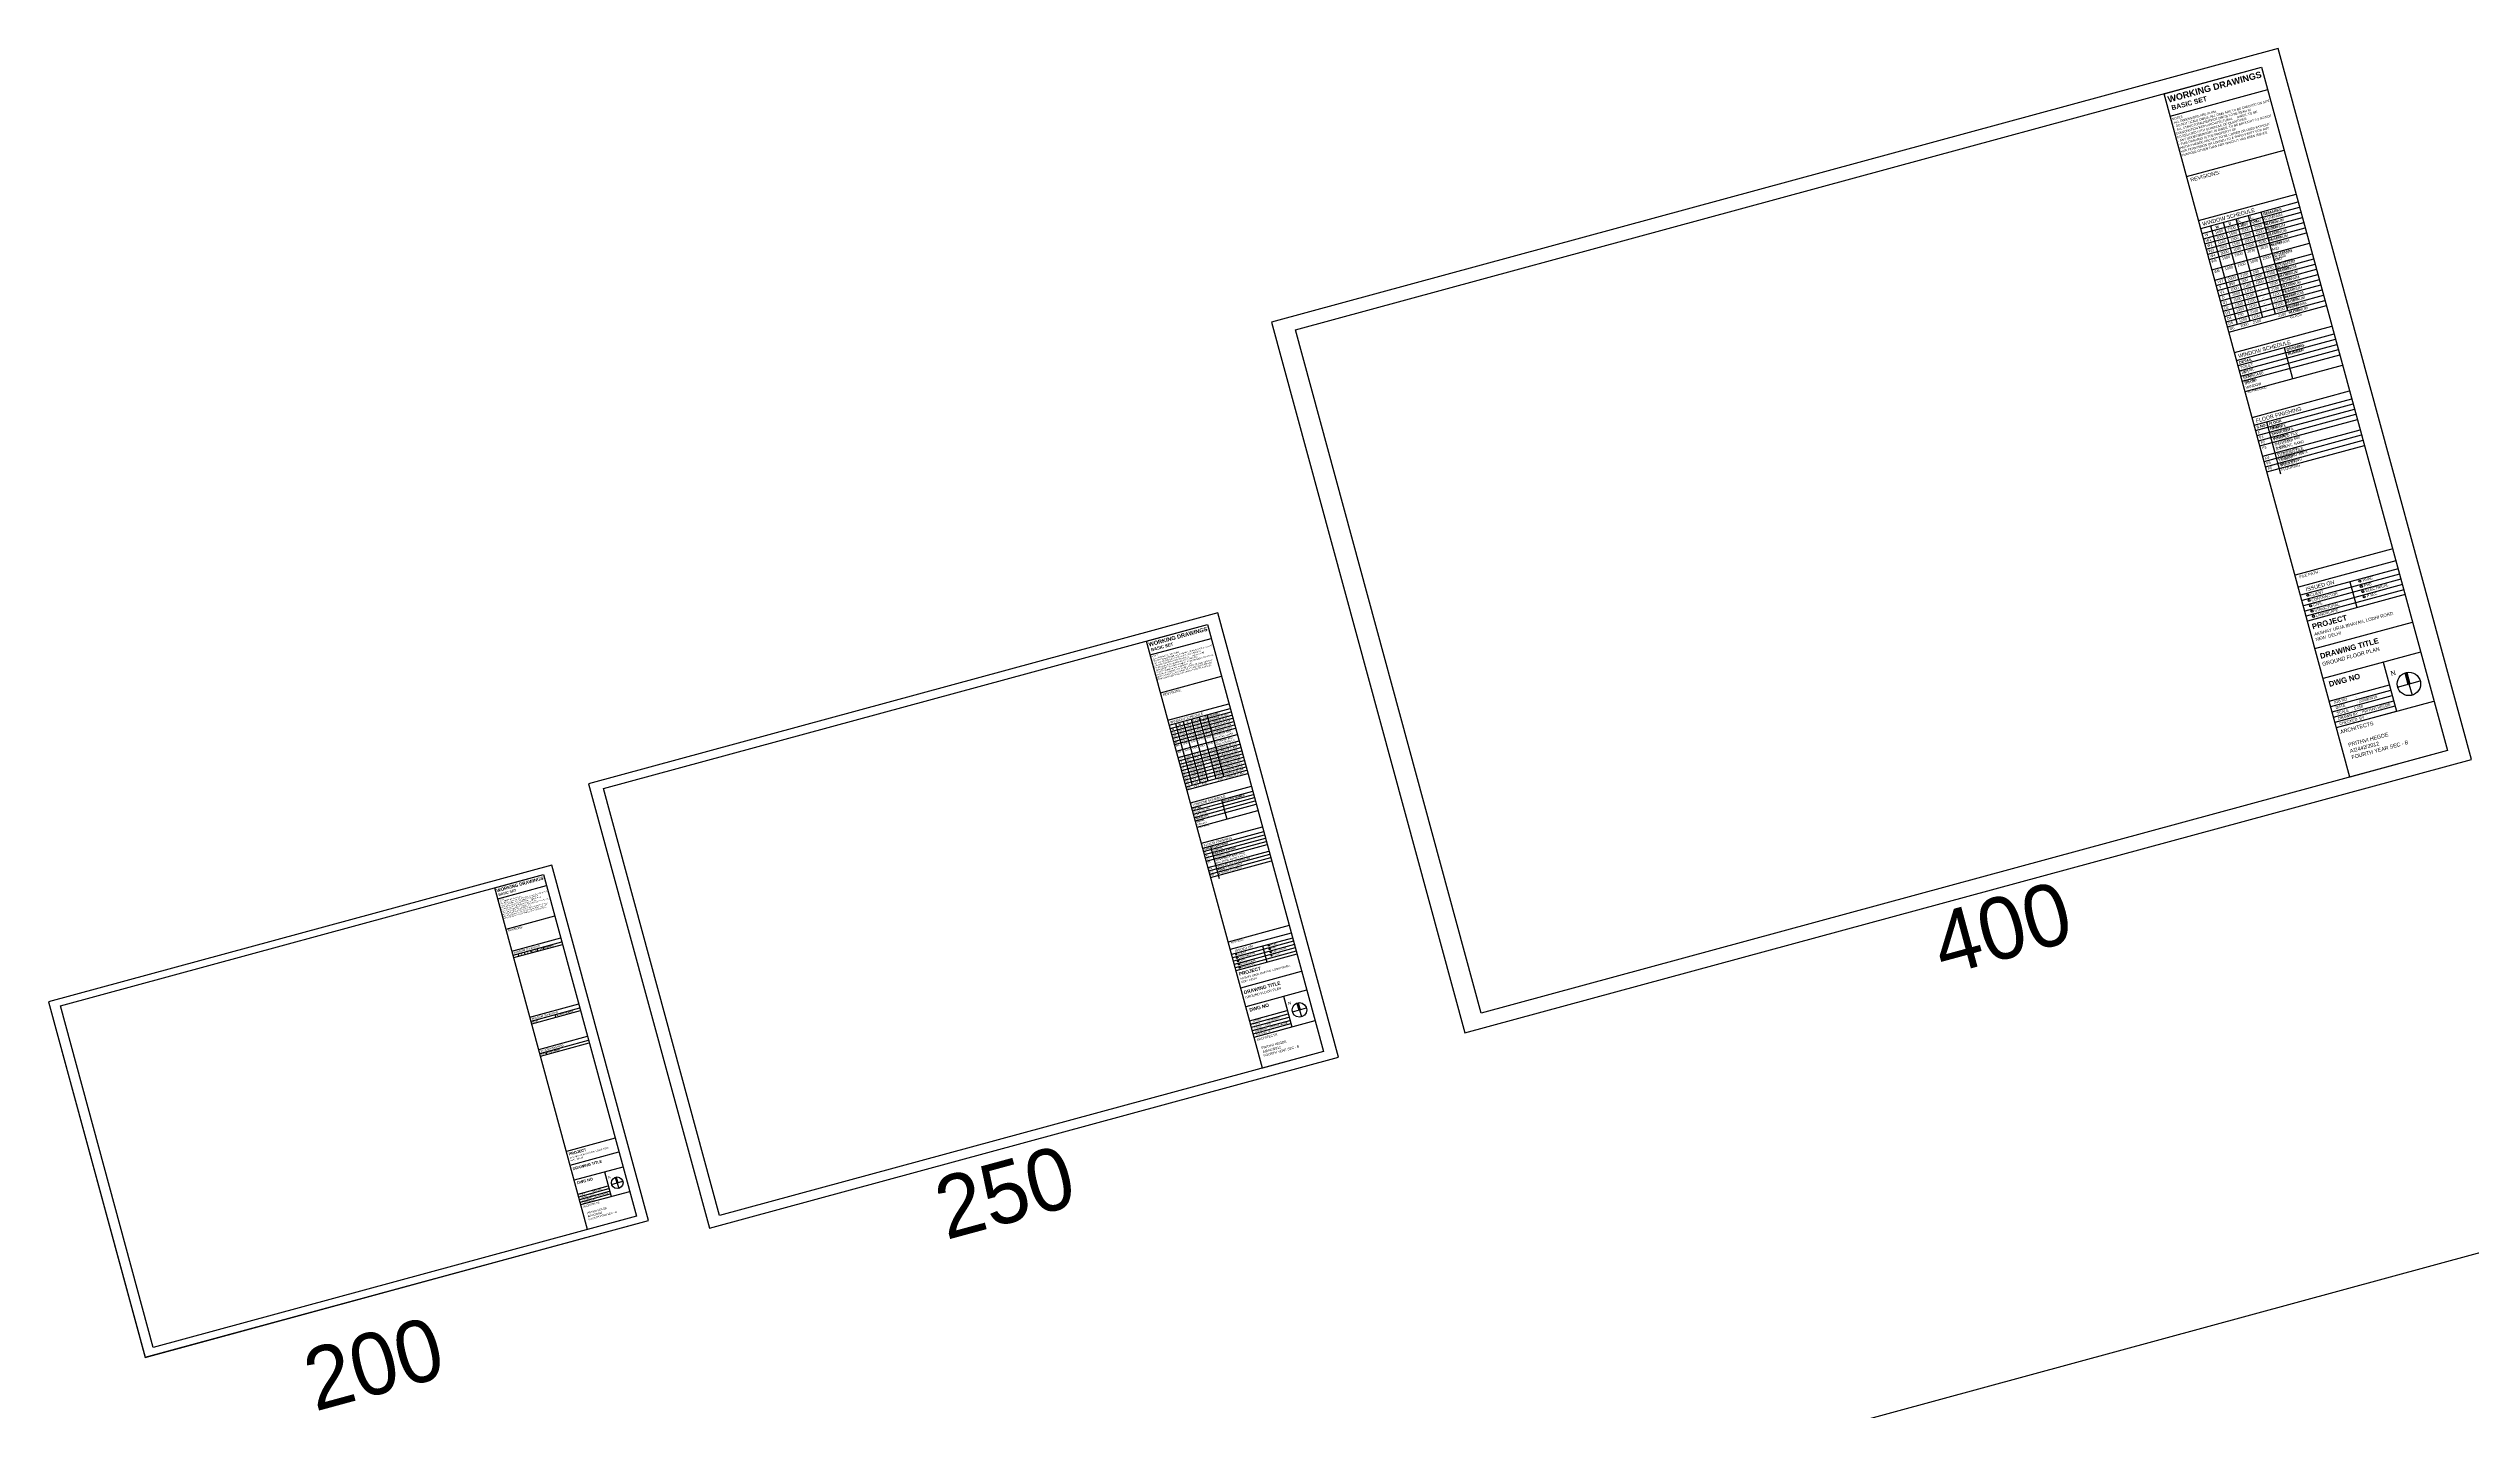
# Model space of a CAD drawing. Header units: millimetres. Extents: x -31731215 to 29997125, y -14487545 to 25622576.
# Drawn here: x 3424862 to 4206168, y -502250 to -62950 of the extents above; entities that cross this region are included whole.
import ezdxf

# ---------------------------------------------------------------- set-up
doc = ezdxf.new("R2010")
doc.units = ezdxf.units.MM
doc.header["$MEASUREMENT"] = 0
doc.layers.add('Text', color=11, linetype='Continuous', lineweight=9)
for name, color, linetype in [('Texty', 3, 'Continuous'), ('TIT INNER', 8, 'Continuous'), ('title', 6, 'Continuous')]:
    doc.layers.add(name, color=color, linetype=linetype)
doc.styles.add('GOP', font='arial.ttf')

msp = doc.modelspace()

# ---------------------------------------------------------------- hatches: boundary and pattern name
at = {"layer": 'title'}
h = msp.add_hatch(color=5, dxfattribs=at)
h.dxf.hatch_style = 1
h.paths.add_polyline_path([(4184689.168, -264358.72), (4185305.912, -264191.055), (4186292.68, -267820.789), (4185675.937, -267988.455)])
h = msp.add_hatch(color=5, dxfattribs=at)
h.dxf.hatch_style = 1
h.paths.add_polyline_path([(3827423.276, -370814.247), (3827808.741, -370709.456), (3828425.471, -372978.04), (3828040.006, -373082.831)])
h = msp.add_hatch(color=5, dxfattribs=at)
h.dxf.hatch_style = 1
h.paths.add_polyline_path([(3607597.322, -427025.507), (3607905.694, -426941.674), (3608399.078, -428756.541), (3608090.706, -428840.374)])

# ---------------------------------------------------------------- linework, layer by layer
for points in [[(3826936.976, -153713.631), (4138475.898, -69019.652), (4198381.395, -289376.451), (3886842.473, -374070.429)], [(3603828.156, -301661.066), (3798539.982, -248727.33), (3835980.918, -386450.329), (3641269.092, -439384.065)], [(3428721.226, -371702.962), (3584490.687, -329355.973), (3614443.435, -439534.372), (3458673.974, -481881.362)]]:
    msp.add_lwpolyline(points, close=True)
at = {"layer": 'Defpoints'}
for points in [[(3881549.44, -380478.24), (4206167.611, -292228.578), (4143836.697, -62950.107), (3819218.525, -151199.769)], [(3881549.44, -380478.24), (4206167.611, -292228.578), (4143836.697, -62950.107), (3819218.525, -151199.769)], [(3637960.946, -443388.947), (3840847.303, -388232.908), (3801890.481, -244933.864), (3599004.124, -300089.903)], [(3456027.458, -485085.267), (3618336.543, -440960.436), (3587171.086, -326321.201), (3424862, -370446.032)], [(3456027.458, -485085.267), (3618336.543, -440960.436), (3587171.086, -326321.201), (3424862, -370446.032)], [(3456027.458, -485085.267), (3618336.543, -440960.436), (3587171.086, -326321.201), (3424862, -370446.032)], [(3456027.458, -485085.267), (3618336.543, -440960.436), (3587171.086, -326321.201), (3424862, -370446.032)], [(3456028.698, -485089.831), (3618337.784, -440965), (3587172.327, -326325.765), (3424863.241, -370450.596)]]:
    msp.add_lwpolyline(points, close=True, dxfattribs=at)
at = {"layer": 'Texty', "ltscale": 15}
msp.add_xline((2438720.775, -932523.411), (0.964976728288, 0.262335498671), dxfattribs=at)
at = {"layer": 'TIT INNER'}
for p, q in [((4150456.811, -236618.033), (4181898.923, -228070.281)), ((4151158.397, -239198.752), (4182600.509, -230651)), ((4151619.829, -240896.088), (4183061.941, -232348.336)), ((4152081.262, -242593.424), (4183523.373, -234045.672)), ((4152542.694, -244290.76), (4183984.806, -235743.007)), ((4153004.126, -245988.095), (4184446.238, -237440.343)), ((4166879.453, -234924.876), (4169142.807, -243250.412)), ((4160298.874, -273498.076), (4179703.568, -268222.778)), ((4160760.306, -275195.412), (4180165, -269920.114)), ((4161221.739, -276892.748), (4180626.433, -271617.449)), ((4161683.171, -278590.083), (4181087.865, -273314.785)), ((4162144.603, -280287.419), (4181549.297, -275012.121)), ((4162606.036, -281984.755), (4182010.73, -276709.457)), ((3806028.053, -353476.318), (3825679.373, -348133.972)), ((3806466.544, -355089.267), (3826117.864, -349746.922)), ((3806754.939, -356150.102), (3826406.259, -350807.757)), ((3807043.335, -357210.937), (3826694.654, -351868.592)), ((3807331.73, -358271.772), (3826983.049, -352929.427)), ((3807620.125, -359332.607), (3827271.445, -353990.261)), ((3816292.204, -352418.095), (3817706.8, -357621.555)), ((3812179.342, -376526.345), (3824307.276, -373229.283)), ((3812467.738, -377587.179), (3824595.671, -374290.118)), ((3812756.133, -378648.014), (3824884.066, -375350.953)), ((3813044.528, -379708.849), (3825172.462, -376411.788)), ((3813332.923, -380769.684), (3825460.857, -377472.623)), ((3813621.318, -381830.519), (3825749.252, -378533.458)), ((3595632.891, -432443.853), (3605335.238, -429806.204)), ((3595863.607, -433292.521), (3605565.954, -430654.872)), ((3596094.323, -434141.189), (3605796.67, -431503.54)), ((3596325.04, -434989.857), (3606027.386, -432352.207)), ((3596555.756, -435838.524), (3606258.103, -433200.875))]:
    msp.add_line(p, q, dxfattribs=at)
for centre, radius in [((4153359.653, -239311.016), 330.75), ((4153821.085, -241008.352), 330.75), ((4170169.312, -234741.195), 330.75), ((4170630.744, -236438.531), 330.75), ((4171092.177, -238135.867), 330.75), ((4171553.609, -239833.203), 330.75), ((4171553.609, -239833.203), 330.75), ((4154282.518, -242705.687), 330.75), ((4154743.95, -244403.023), 330.75), ((4154743.95, -244403.023), 330.75), ((4155205.382, -246100.359), 330.75), ((3807842.329, -355159.432), 206.719), ((3808130.724, -356220.267), 206.719), ((3808419.119, -357281.102), 206.719), ((3808707.515, -358341.936), 206.719), ((3808707.515, -358341.936), 206.719), ((3808995.91, -359402.771), 206.719), ((3818348.366, -352303.294), 206.719), ((3818636.761, -353364.129), 206.719), ((3818925.156, -354424.964), 206.719), ((3819213.552, -355485.799), 206.719), ((3819213.552, -355485.799), 206.719)]:
    msp.add_circle(centre, radius, dxfattribs=at)
at = {"layer": 'title', "color": 5}
for p, q in [((4108989.364, -84760.815), (4140431.475, -76213.063)), ((4114289.236, -104255.903), (4145731.348, -95708.151)), ((4118145.271, -118439.968), (4149587.383, -109892.216)), ((4118833.422, -120971.268), (4150275.534, -112423.515)), ((4119288.022, -122643.472), (4150730.134, -114095.72)), ((4119742.622, -124315.676), (4151184.734, -115767.924)), ((4134178.014, -116799.736), (4142815.417, -148571.617)), ((4138234.155, -115697.046), (4146871.557, -147468.928)), ((4120197.222, -125987.88), (4151639.334, -117440.128)), ((4120651.823, -127660.085), (4152093.934, -119112.332)), ((4121106.423, -129332.289), (4152548.534, -120784.537)), ((4121561.023, -131004.493), (4153003.134, -122456.741)), ((4122009.593, -120107.804), (4130646.995, -151879.685)), ((4126065.733, -119005.115), (4134703.136, -150776.996)), ((4130121.874, -117902.425), (4138759.276, -149674.307)), ((4122470.223, -134348.902), (4153912.335, -125801.15)), ((4123379.423, -137693.31), (4154821.535, -129145.558)), ((4123834.023, -139365.515), (4155276.135, -130817.762)), ((4124288.624, -141037.719), (4155730.735, -132489.967)), ((4124743.224, -142709.923), (4156185.335, -134162.171)), ((4125197.824, -144382.128), (4156639.935, -135834.375)), ((4125652.424, -146054.332), (4157094.535, -137506.58)), ((4126107.024, -147726.536), (4157549.136, -139178.784)), ((4126561.624, -149398.74), (4158003.736, -140850.988)), ((4126561.624, -149398.74), (4158003.736, -140850.988)), ((4127016.224, -151070.945), (4158458.336, -142523.193)), ((4127470.824, -152743.149), (4158912.936, -144195.397)), ((4127925.425, -154415.353), (4159367.536, -145867.601)), ((4129729.666, -161052.086), (4161171.777, -152504.333)), ((4130417.816, -163583.385), (4161859.928, -155035.633)), ((4130872.417, -165255.589), (4162314.528, -156707.837)), ((4131327.017, -166927.793), (4162769.128, -158380.041)), ((4131781.617, -168599.998), (4163223.728, -160052.246)), ((4132236.217, -170272.202), (4163678.329, -161724.45)), ((4145762.409, -159411.853), (4148490.009, -169445.079)), ((4133145.417, -173616.611), (4164587.529, -165068.858)), ((4135404.258, -181925.547), (4166846.37, -173377.795)), ((4136092.409, -184456.846), (4167534.521, -175909.094)), ((4136547.009, -186129.051), (4167989.121, -177581.299)), ((4137001.609, -187801.255), (4168443.721, -179253.503)), ((4137456.21, -189473.459), (4168898.321, -180925.707)), ((4137910.81, -191145.664), (4169352.921, -182597.911)), ((4138820.01, -194490.072), (4170262.122, -185942.32)), ((4140032.734, -183385.642), (4144578.735, -200107.685)), ((4139274.61, -196162.276), (4170716.722, -187614.524)), ((4139729.21, -197834.481), (4171171.322, -189286.729)), ((4140183.81, -199506.685), (4171625.922, -190958.933)), ((4149405.1, -232749.412), (4180847.212, -224201.66)), ((4153421.751, -247524.288), (4184863.862, -238976.536)), ((4155674.543, -256487.904), (4187116.654, -247940.151)), ((3780110.898, -258565.557), (3799762.218, -253223.212)), ((4158414.824, -266089.671), (4189856.936, -257541.919)), ((3783423.319, -270749.986), (3803074.638, -265407.641)), ((4177698.488, -260847.276), (4182010.73, -276709.457)), ((4184689.168, -264358.72), (4185675.937, -267988.455)), ((4185305.912, -264191.055), (4186292.68, -267820.789)), ((4162606.036, -281984.755), (4194048.147, -273437.003)), ((4182270.741, -268583.018), (4182438.407, -269199.762)), ((4182341.498, -268894.945), (4189627.118, -266914.299)), ((4186292.68, -267820.789), (4185675.937, -267988.455)), ((4185984.308, -267904.622), (4186974.631, -271547.432)), ((3785833.34, -279615.027), (3805484.66, -274272.682)), ((3786263.435, -281197.089), (3805914.754, -275854.744)), ((3786547.56, -282242.217), (3806198.88, -276899.872)), ((3786831.685, -283287.345), (3806483.005, -277944.999)), ((3787115.81, -284332.472), (3806767.13, -278990.127)), ((3787399.935, -285377.6), (3807051.255, -280035.255)), ((3787684.06, -286422.728), (3807335.38, -281080.383)), ((3788248.541, -280657.425), (3793646.918, -300514.85)), ((3790783.629, -279968.244), (3796182.006, -299825.669)), ((3793318.717, -279279.063), (3798717.094, -299136.489)), ((3795853.805, -278589.882), (3801252.181, -298447.308)), ((3798388.893, -277900.701), (3803787.269, -297758.127)), ((3787968.185, -287467.855), (3807619.505, -282125.51)), ((3788536.435, -289558.111), (3808187.755, -284215.766)), ((3789104.686, -291648.366), (3808756.005, -286306.021)), ((3789388.811, -292693.494), (3809040.13, -287351.149)), ((3789672.936, -293738.621), (3809324.255, -288396.276)), ((3789957.061, -294783.749), (3809608.381, -289441.404)), ((3790241.186, -295828.877), (3809892.506, -290486.532)), ((3790525.311, -296874.004), (3810176.631, -291531.659)), ((3790809.436, -297919.132), (3810460.756, -292576.787)), ((3791093.561, -298964.26), (3810744.881, -293621.915)), ((3791093.561, -298964.26), (3810744.881, -293621.915)), ((3791377.686, -300009.387), (3811029.006, -294667.042)), ((3791661.811, -301054.515), (3811313.131, -295712.17)), ((3791945.936, -302099.643), (3811597.256, -296757.298)), ((3793073.587, -306247.601), (3812724.907, -300905.255)), ((3793503.681, -307829.663), (3813155.001, -302487.317)), ((3793787.806, -308874.79), (3813439.126, -303532.445)), ((3794071.931, -309919.918), (3813723.251, -304577.573)), ((3794356.057, -310965.046), (3814007.376, -305622.7)), ((3794640.182, -312010.173), (3814291.501, -306667.828)), ((3795208.432, -314100.429), (3814859.751, -308758.084)), ((3803094.051, -305222.455), (3804798.802, -311493.221)), ((3796620.207, -319293.514), (3816271.527, -313951.169)), ((3797050.302, -320875.576), (3816701.621, -315533.231)), ((3797334.427, -321920.704), (3816985.747, -316578.359)), ((3797618.552, -322965.831), (3817269.872, -317623.486)), ((3797902.677, -324010.959), (3817553.997, -318668.614)), ((3798186.802, -325056.087), (3817838.122, -319713.742)), ((3799513.005, -320206.074), (3802354.255, -330657.35)), ((3798755.052, -327146.342), (3818406.372, -321803.997)), ((3799039.177, -328191.47), (3818690.497, -322849.125)), ((3799323.302, -329236.598), (3818974.622, -323894.252)), ((3799607.427, -330281.725), (3819258.747, -324939.38)), ((3569747.42, -337226.555), (3585468.476, -332952.679)), ((3572397.356, -346974.098), (3588118.412, -342700.222)), ((3574325.373, -354066.131), (3590046.429, -349792.255)), ((3574669.449, -355331.781), (3590390.505, -351057.905)), ((3805370.734, -351058.429), (3825022.053, -345716.084)), ((3574896.749, -356167.883), (3590617.805, -351894.007)), ((3576257.534, -354900.049), (3576484.834, -355736.151)), ((3578285.604, -354348.704), (3578512.905, -355184.806)), ((3580313.675, -353797.359), (3580540.975, -354633.462)), ((3582341.745, -353246.015), (3582569.045, -354082.117)), ((3584369.815, -352694.67), (3584597.115, -353530.772)), ((3807881.14, -360292.727), (3827532.46, -354950.382)), ((3809289.135, -365894.987), (3828940.455, -360552.642)), ((3811001.811, -371896.092), (3830653.131, -366553.747)), ((3580117.571, -375372.19), (3595838.626, -371098.314)), ((3580461.646, -376637.839), (3596182.702, -372363.963)), ((3580688.946, -377473.942), (3596410.002, -373200.065)), ((3588133.942, -374552.073), (3588361.242, -375388.176)), ((3823054.101, -368619.595), (3825749.252, -378533.458)), ((3825911.759, -373454.434), (3826016.55, -373839.898)), ((3825955.982, -373649.387), (3830509.495, -372411.484)), ((3827423.276, -370814.247), (3828040.006, -373082.831)), ((3827808.741, -370709.456), (3828425.471, -372978.04)), ((3828425.471, -372978.04), (3828040.006, -373082.831)), ((3828232.739, -373030.436), (3828851.69, -375307.192)), ((3582954.867, -385808.921), (3598675.923, -381535.044)), ((3583298.942, -387074.57), (3599019.998, -382800.694)), ((3813621.318, -381830.519), (3833272.638, -376488.174)), ((3583526.242, -387910.672), (3599247.298, -383636.796)), ((3585269.105, -386538.968), (3585496.405, -387375.07)), ((3591963.613, -418608.291), (3607684.669, -414334.415)), ((3593090.009, -423090.099), (3608811.065, -418816.223)), ((3594460.15, -427890.983), (3610181.206, -423617.107)), ((3604101.982, -425269.785), (3606258.103, -433200.875)), ((3606388.108, -429137.656), (3606471.941, -429446.028)), ((3606423.487, -429293.619), (3610066.297, -428303.297)), ((3607597.322, -427025.507), (3608090.706, -428840.374)), ((3607905.694, -426941.674), (3608399.078, -428756.541)), ((3608399.078, -428756.541), (3608090.706, -428840.374)), ((3608244.892, -428798.458), (3608740.053, -430619.863)), ((3596555.756, -435838.524), (3612276.811, -431564.648))]:
    msp.add_line(p, q, dxfattribs=at)
for points in [[(4198381.395, -289376.451), (4166939.283, -297924.203), (4107033.786, -77567.405), (4138475.898, -69019.652)], [(3835980.918, -386450.329), (3816329.598, -391792.674), (3778888.662, -254069.675), (3798539.982, -248727.33)], [(3614443.435, -439534.372), (3598722.379, -443808.248), (3568769.631, -333629.849), (3584490.687, -329355.973)]]:
    msp.add_lwpolyline(points, close=True, dxfattribs=at)
for centre, radius in [((4185984.308, -267904.622), 3775.024), ((3828232.739, -373030.436), 2359.39), ((3608244.892, -428798.458), 1887.512)]:
    msp.add_circle(centre, radius, dxfattribs=at)

# ---------------------------------------------------------------- texts
at = {"layer": 'Defpoints', "char_height": 20000, "attachment_point": 1, "rotation": 15.208687616}
for s, insert in [('400', (4030523.859, -342792.37)), ('250', (3709076.398, -427980.505)), ('200', (3505578.364, -483302.832))]:
    msp.add_mtext_dynamic_manual_height_columns(s, width=81143.77953, gutter_width=1000, heights=[0], dxfattribs=dict(at, insert=insert))
at = {"layer": 'Text', "attachment_point": 1, "rotation": 15.208687616}
for s, width, insert, char_height in [('{\\fArial|b1|i0|c0|p34;L. LVL}', 2581.5, (4134645.632, -117120.436, -157.684), 866.44799), ('{\\fArial|b1|i0|c0|p34;REMARKS}', 2581.5, (4138888.897, -115966.875, -157.684), 866.44799), ('\\pt5198.7;ALUMINUM GLASS ', 8142.71062, (4138899.855, -117722.649, 157.684), 866.44799), ('W', 2581.5, (4120103.664, -122832.521, 334.166), 866.448), ('W1', 2581.5, (4120347.849, -124561.928, 157.684), 866.448), ('1000', 2581.5, (4123338.442, -121953.125, 157.684), 866.448), ('{\\fArial|b1|i0|c0|p34;W}', 2581.5, (4123537.413, -120236.805, -157.684), 866.44799), ('3000', 2581.5, (4123793.042, -123625.329, 157.684), 866.448), ('1500', 2581.5, (4124247.642, -125297.533, 157.684), 866.448), ('1500', 2581.5, (4127394.582, -120850.435, 157.684), 866.448), ('{\\fArial|b1|i0|c0|p34;D}', 2581.5, (4127713.743, -119101.441, -157.684), 866.44799), ('1500', 2581.5, (4127849.182, -122522.64, 157.684), 866.448), ('1500', 2581.5, (4128303.782, -124194.844, 157.684), 866.448), ('{\\fArial|b1|i0|c0|p34;S. LVL}', 2581.5, (4130482.563, -118252.194, -157.684), 866.44799), ('1000', 2581.5, (4131450.723, -119747.746, 157.684), 866.448), ('1000', 2581.5, (4131905.323, -121419.95, 157.684), 866.448), ('1000', 2581.5, (4132359.923, -123092.154, 157.684), 866.448), ('1000', 2581.5, (4132814.523, -124764.359, 157.684), 866.448), ('2500', 2581.5, (4135506.863, -118645.056, 157.684), 866.448), ('2500', 2581.5, (4135961.463, -120317.261, 157.684), 866.448), ('2500', 2581.5, (4136416.064, -121989.465, 157.684), 866.448), ('2500', 2581.5, (4136870.664, -123661.669, 157.684), 866.448), ('3530', 2581.5, (4137325.264, -125333.874, 157.684), 866.448), ('\\pt5198.7;ALUMINUM GLASS ', 8142.71062, (4139354.455, -119394.853, 157.684), 866.44799), ('\\pt5198.7;ALUMINUM GLASS ', 8142.71062, (4139809.055, -121067.057, 157.684), 866.44799), ('\\pt5198.7;ALUMINUM GLASS ', 8142.71062, (4140263.656, -122739.261, 157.684), 866.44799), ('\\pt5198.7;ALUMINUM GLASS ', 8142.71062, (4140718.256, -124411.466, 157.684), 866.44799), ('\\pt5198.7;ALUMINUM  AND\\P FROSTED GLASS ', 8142.71062, (4141172.856, -126083.67, 157.684), 866.44799), ('W2', 2581.5, (4120802.449, -126234.132, 157.684), 866.448), ('W3', 2581.5, (4121257.049, -127906.337, 157.684), 866.448), ('W4', 2581.5, (4121711.65, -129578.541, 157.684), 866.448), ('W5', 2581.5, (4122166.25, -131250.745, 157.684), 866.448), ('2500', 2581.5, (4124702.242, -126969.738, 157.684), 866.448), ('3000', 2581.5, (4125156.842, -128641.942, 157.684), 866.448), ('1500', 2581.5, (4125611.442, -130314.146, 157.684), 866.448), ('1500', 2581.5, (4128758.383, -125867.048, 157.684), 866.448), ('1500', 2581.5, (4129212.983, -127539.253, 157.684), 866.448), ('1500', 2581.5, (4129667.583, -129211.457, 157.684), 866.448), ('1500', 2581.5, (4130576.783, -132555.865, 157.684), 866.448), ('2030', 2581.5, (4133269.123, -126436.563, 157.684), 866.448), ('2030', 2581.5, (4133723.723, -128108.767, 157.684), 866.448), ('1000', 2581.5, (4134632.924, -131453.176, 157.684), 866.448), ('3530', 2581.5, (4137779.864, -127006.078, 157.684), 866.448), ('2500', 2581.5, (4138689.064, -130350.486, 157.684), 866.448), ('\\pt5198.7;ALUMINUM  AND\\P FROSTED GLASS ', 8142.71062, (4142082.056, -129428.079, 157.684), 866.44799), ('\\pt5198.7;ALUMINUM GLASS ', 8142.71062, (4142991.256, -132772.487, 157.684), 866.44799), ('W6', 2581.5, (4123075.45, -134595.154, 157.684), 866.448), ('W7', 2581.5, (4124195.065, -137882.36, 334.166), 866.448), ('V', 2581.5, (4124649.665, -139554.564, 334.166), 866.448), ('1000', 2581.5, (4126520.643, -133658.555, 157.684), 866.448), ('2000', 2581.5, (4127429.843, -137002.963, 157.684), 866.448), ('950', 2581.5, (4127884.443, -138675.168, 157.684), 866.448), ('1000', 2581.5, (4128339.043, -140347.372, 157.684), 866.448), ('2100', 2581.5, (4131485.983, -135900.274, 157.684), 866.448), ('500', 2581.5, (4131940.584, -137572.478, 157.684), 866.448), ('2100', 2581.5, (4132395.184, -139244.683, 157.684), 866.448), ('2100', 2581.5, (4132849.784, -140916.887, 157.684), 866.448), ('230', 2581.5, (4135542.124, -134797.584, 157.684), 866.448), ('1800', 2581.5, (4135996.724, -136469.789, 157.684), 866.448), ('1800', 2581.5, (4136451.324, -138141.993, 157.684), 866.448), ('_', 2581.5, (4137466.037, -139133.178, -157.684), 866.448), ('2330', 2581.5, (4139598.264, -133694.895, 157.684), 866.448), ('2300', 2581.5, (4140052.865, -135367.099, 157.684), 866.448), ('2300', 2581.5, (4140507.465, -137039.304, 157.684), 866.448), ('2100', 2581.5, (4140962.065, -138711.508, 157.684), 866.448), ('2100', 2581.5, (4141416.665, -140383.712, 157.684), 866.448), ('\\pt5198.7;ALUMINUM GLASS ', 8142.71062, (4143445.856, -134444.691, 157.684), 866.44799), ('\\pt5198.7;ALUMINUM GLASS ', 8142.71062, (4143900.457, -136116.896, 157.684), 866.44799), ('\\pt5198.7;ALUMINUM GLASS ', 8142.71062, (4144355.057, -137789.1, 157.684), 866.44799), ('\\pt5198.7;ALUMINUM GLASS ', 8142.71062, (4144809.657, -139461.304, 157.684), 866.44799), ('\\pt5198.7;ALUMINUM GLASS ', 8142.71062, (4145264.257, -141133.509, 157.684), 866.44799), ('V1', 2581.5, (4124893.85, -141283.971, 157.684), 866.448), ('D', 2581.5, (4125558.866, -142898.973, 334.166), 866.448), ('D1', 2581.5, (4125803.051, -144628.38, 157.684), 866.448), ('D2', 2581.5, (4126257.651, -146300.584, 157.684), 866.448), ('D3', 2581.5, (4126712.251, -147972.788, 157.684), 866.448), ('2800', 2581.5, (4128793.643, -142019.576, 157.684), 866.448), ('1500', 2581.5, (4129248.243, -143691.781, 157.684), 866.448), ('1000', 2581.5, (4129702.844, -145363.985, 157.684), 866.448), ('1300', 2581.5, (4130157.444, -147036.189, 157.684), 866.448), ('750', 2581.5, (4130612.044, -148708.393, 157.684), 866.448), ('2100', 2581.5, (4133304.384, -142589.091, 157.684), 866.448), ('2100', 2581.5, (4133758.984, -144261.295, 157.684), 866.448), ('2100', 2581.5, (4134213.584, -145933.5, 157.684), 866.448), ('2100', 2581.5, (4134668.184, -147605.704, 157.684), 866.448), ('_', 2581.5, (4137920.638, -140805.382, -157.684), 866.448), ('_', 2581.5, (4138375.238, -142477.586, -157.684), 866.448), ('_', 2581.5, (4138829.838, -144149.791, -157.684), 866.448), ('_', 2581.5, (4139284.438, -145821.995, -157.684), 866.448), ('2100', 2581.5, (4141871.265, -142055.916, 157.684), 866.448), ('2100', 2581.5, (4142325.865, -143728.121, 157.684), 866.448), ('2100', 2581.5, (4142780.465, -145400.325, 157.684), 866.448), ('2100', 2581.5, (4143235.065, -147072.529, 157.684), 866.448), ('2100', 2581.5, (4143689.666, -148744.734, 157.684), 866.448), ('\\pt5198.7;ALUMINUM GLASS ', 8142.71062, (4145718.857, -142805.713, 157.684), 866.44799), ('\\pt5198.7;ALUMINUM GLASS ', 8142.71062, (4146173.457, -144477.917, 157.684), 866.44799), ('\\pt5198.7;ALUMINUM GLASS ', 8142.71062, (4146628.057, -146150.121, 157.684), 866.44799), ('\\pt5198.7;ALUMINUM GLASS ', 8142.71062, (4147082.657, -147822.326, 157.684), 866.44799), ('D4', 2581.5, (4127166.851, -149644.992, 157.684), 866.448), ('D5', 2581.5, (4127621.451, -151317.197, 157.684), 866.448), ('D6', 2581.5, (4128076.051, -152989.401, 157.684), 866.448), ('1200', 2581.5, (4131066.644, -150380.598, 157.684), 866.448), ('2000', 2581.5, (4131521.244, -152052.802, 157.684), 866.448), ('2100', 2581.5, (4135122.784, -149277.908, 157.684), 866.448), ('2100', 2581.5, (4135577.385, -150950.113, 157.684), 866.448), ('{\\fArial|b1|i0|c0|p34;DETAIL}', 2581.5, (4131072.558, -163853.214, -157.684), 866.44799), ('{\\fArial|b1|i0|c0|p34;DRAWING NUMBER}', 7303.14159, (4146417.151, -159681.682, -157.684), 866.44799), ('TOILET DETAIL', 5361.54935, (4131527.159, -165525.418, -157.684), 866.44799), ('LIFT CORE DETAIL', 5361.54935, (4131981.759, -167197.623, -157.684), 866.44799), ('STAIRCASE DETAIL', 5361.54935, (4132436.359, -168869.827, -157.684), 866.44799), ('DOOR WINDOW SCHEDULE', 5361.54935, (4132890.959, -170542.031, -157.684), 866.44799), ('{\\fArial|b1|i0|c0|p34;S.NO.}', 7303.14159, (4136747.151, -184726.676, -157.684), 866.44799), ('F', 5361.54935, (4137201.751, -186398.88, -157.684), 866.448), ('{\\fArial|b1|i0|c0|p34;FLOOR FINISH  }', 7303.14159, (4140687.476, -183655.472, -157.684), 866.44799), ('GRANITE  FLOORING 600 X600 ', 7303.14159, (4141142.076, -185327.676, -157.684), 866.44799), ('SAWN KOTA STONE ', 7303.14159, (4141596.676, -186999.88, -157.684), 866.44799), ('VITRIFED TILE FLOORING 600 X 600', 8445.87397, (4142051.276, -188672.084, -157.684), 866.44799), ('F1', 5361.54935, (4137656.352, -188071.084, -157.684), 866.448), ('F2', 5361.54935, (4138110.952, -189743.289, -157.684), 866.448), ('F3 ', 5361.54935, (4138565.552, -191415.493, -157.684), 866.448), ('F4', 5361.54935, (4139474.752, -194759.901, -157.684), 866.448), ('IPS 1:1.5:3 (CEMENT, SAND AND STONE AGGREGATES)', 10289.54212, (4142505.876, -190344.289, -157.684), 866.44799), ('VITRIFIED TILE FLOORING 300 X 300', 10617.91855, (4143415.077, -193688.697, -157.684), 866.44799), ('CEMENT TILE PAVING', 7303.14159, (4143869.677, -195360.902, -157.684), 866.44799), ('F5', 5361.54935, (4139929.352, -196432.106, -157.684), 866.448), ('F6', 5361.54935, (4140383.952, -198104.31, -157.684), 866.448), ('WOODEN FLOORING', 7303.14159, (4144324.277, -197033.106, -157.684), 866.44799), ('{\\fArial|b1|i0|c0|p34;W}', 2581.5, (3789203.429, -280738.05, -98.553), 541.52999), ('1500', 2581.5, (3791614.16, -281121.569, 98.553), 541.53), ('{\\fArial|b1|i0|c0|p34;D}', 2581.5, (3791813.636, -280028.447, -98.553), 541.52999), ('{\\fArial|b1|i0|c0|p34;S. LVL}', 2581.5, (3793544.148, -279497.669, -98.553), 541.52999), ('1000', 2581.5, (3794149.248, -280432.388, 98.553), 541.53), ('1000', 2581.5, (3794433.373, -281477.516, 98.553), 541.53), ('{\\fArial|b1|i0|c0|p34;L. LVL}', 2581.5, (3796146.066, -278790.319, -98.553), 541.52999), ('2500', 2581.5, (3796684.336, -279743.207, 98.553), 541.53), ('2500', 2581.5, (3796968.461, -280788.335, 98.553), 541.53), ('{\\fArial|b1|i0|c0|p34;REMARKS}', 2581.5, (3798798.107, -278069.344, -98.553), 541.52999), ('\\pt3249.2;ALUMINUM GLASS ', 8142.71062, (3798804.955, -279166.702, 98.553), 541.52999), ('\\pt3249.2;ALUMINUM GLASS ', 8142.71062, (3799089.081, -280211.83, 98.553), 541.52999), ('\\pt3249.2;ALUMINUM GLASS ', 8142.71062, (3799373.206, -281256.958, 98.553), 541.52999), ('\\pt3249.2;ALUMINUM GLASS ', 8142.71062, (3799657.331, -282302.085, 98.553), 541.52999), ('W', 2581.5, (3787057.336, -282360.373, 208.854), 541.53), ('W1', 2581.5, (3787209.952, -283441.252, 98.553), 541.53), ('W2', 2581.5, (3787494.077, -284486.38, 98.553), 541.53), ('W3', 2581.5, (3787778.202, -285531.508, 98.553), 541.53), ('W4', 2581.5, (3788062.327, -286576.635, 98.553), 541.53), ('W5', 2581.5, (3788346.452, -287621.763, 98.553), 541.53), ('1000', 2581.5, (3789079.072, -281810.75, 98.553), 541.53), ('3000', 2581.5, (3789363.197, -282855.878, 98.553), 541.53), ('1500', 2581.5, (3789647.322, -283901.005, 98.553), 541.53), ('2500', 2581.5, (3789931.447, -284946.133, 98.553), 541.53), ('3000', 2581.5, (3790215.572, -285991.261, 98.553), 541.53), ('1500', 2581.5, (3790499.697, -287036.388, 98.553), 541.53), ('1000', 2581.5, (3791067.948, -289126.644, 98.553), 541.53), ('1500', 2581.5, (3791898.285, -282166.697, 98.553), 541.53), ('1500', 2581.5, (3792182.41, -283211.824, 98.553), 541.53), ('1500', 2581.5, (3792466.535, -284256.952, 98.553), 541.53), ('1500', 2581.5, (3792750.66, -285302.08, 98.553), 541.53), ('1500', 2581.5, (3793034.785, -286347.208, 98.553), 541.53), ('1500', 2581.5, (3793603.035, -288437.463, 98.553), 541.53), ('1000', 2581.5, (3794717.498, -282522.644, 98.553), 541.53), ('1000', 2581.5, (3795001.623, -283567.771, 98.553), 541.53), ('2030', 2581.5, (3795285.748, -284612.899, 98.553), 541.53), ('2030', 2581.5, (3795569.873, -285658.027, 98.553), 541.53), ('1000', 2581.5, (3796138.123, -287748.282, 98.553), 541.53), ('2500', 2581.5, (3797252.586, -281833.463, 98.553), 541.53), ('2500', 2581.5, (3797536.711, -282878.59, 98.553), 541.53), ('3530', 2581.5, (3797820.836, -283923.718, 98.553), 541.53), ('3530', 2581.5, (3798104.961, -284968.846, 98.553), 541.53), ('2500', 2581.5, (3798673.211, -287059.101, 98.553), 541.53), ('2330', 2581.5, (3799241.461, -289149.356, 98.553), 541.53), ('\\pt3249.2;ALUMINUM GLASS ', 8142.71062, (3799941.456, -283347.213, 98.553), 541.52999), ('\\pt3249.2;ALUMINUM  AND\\P FROSTED GLASS ', 8142.71062, (3800225.581, -284392.341, 98.553), 541.52999), ('\\pt3249.2;ALUMINUM  AND\\P FROSTED GLASS ', 8142.71062, (3800793.831, -286482.596, 98.553), 541.52999), ('\\pt3249.2;ALUMINUM GLASS ', 8142.71062, (3801362.081, -288572.851, 98.553), 541.52999), ('\\pt3249.2;ALUMINUM GLASS ', 8142.71062, (3801646.206, -289617.979, 98.553), 541.52999), ('\\pt3249.2;ALUMINUM GLASS ', 8142.71062, (3801930.331, -290663.107, 98.553), 541.52999), ('W6', 2581.5, (3788914.702, -289712.018, 98.553), 541.53), ('W7', 2581.5, (3789614.462, -291766.522, 208.854), 541.53), ('V', 2581.5, (3789898.587, -292811.65, 208.854), 541.53), ('V1', 2581.5, (3790051.203, -293892.529, 98.553), 541.53), ('D', 2581.5, (3790466.837, -294901.905, 208.854), 541.53), ('D1', 2581.5, (3790619.453, -295982.784, 98.553), 541.53), ('D2', 2581.5, (3790903.578, -297027.912, 98.553), 541.53), ('2000', 2581.5, (3791636.198, -291216.899, 98.553), 541.53), ('950', 2581.5, (3791920.323, -292262.027, 98.553), 541.53), ('1000', 2581.5, (3792204.448, -293307.154, 98.553), 541.53), ('2800', 2581.5, (3792488.573, -294352.282, 98.553), 541.53), ('1500', 2581.5, (3792772.698, -295397.41, 98.553), 541.53), ('1000', 2581.5, (3793056.823, -296442.538, 98.553), 541.53), ('2100', 2581.5, (3794171.286, -290527.718, 98.553), 541.53), ('500', 2581.5, (3794455.411, -291572.846, 98.553), 541.53), ('2100', 2581.5, (3794739.536, -292617.974, 98.553), 541.53), ('2100', 2581.5, (3795023.661, -293663.101, 98.553), 541.53), ('2100', 2581.5, (3795307.786, -294708.229, 98.553), 541.53), ('2100', 2581.5, (3795591.911, -295753.357, 98.553), 541.53), ('2100', 2581.5, (3795876.036, -296798.484, 98.553), 541.53), ('230', 2581.5, (3796706.373, -289838.537, 98.553), 541.53), ('1800', 2581.5, (3796990.499, -290883.665, 98.553), 541.53), ('1800', 2581.5, (3797274.624, -291928.793, 98.553), 541.53), ('_', 2581.5, (3797908.819, -292548.283, -98.553), 541.53), ('_', 2581.5, (3798192.945, -293593.411, -98.553), 541.53), ('_', 2581.5, (3798477.07, -294638.538, -98.553), 541.53), ('_', 2581.5, (3798761.195, -295683.666, -98.553), 541.53), ('2300', 2581.5, (3799525.586, -290194.484, 98.553), 541.53), ('2300', 2581.5, (3799809.711, -291239.612, 98.553), 541.53), ('2100', 2581.5, (3800093.837, -292284.739, 98.553), 541.53), ('2100', 2581.5, (3800377.962, -293329.867, 98.553), 541.53), ('2100', 2581.5, (3800662.087, -294374.995, 98.553), 541.53), ('2100', 2581.5, (3800946.212, -295420.123, 98.553), 541.53), ('2100', 2581.5, (3801230.337, -296465.25, 98.553), 541.53), ('\\pt3249.2;ALUMINUM GLASS ', 8142.71062, (3802214.456, -291708.234, 98.553), 541.52999), ('\\pt3249.2;ALUMINUM GLASS ', 8142.71062, (3802498.582, -292753.362, 98.553), 541.52999), ('\\pt3249.2;ALUMINUM GLASS ', 8142.71062, (3802782.707, -293798.49, 98.553), 541.52999), ('\\pt3249.2;ALUMINUM GLASS ', 8142.71062, (3803066.832, -294843.618, 98.553), 541.52999), ('\\pt3249.2;ALUMINUM GLASS ', 8142.71062, (3803350.957, -295888.745, 98.553), 541.52999), ('\\pt3249.2;ALUMINUM GLASS ', 8142.71062, (3803635.082, -296933.873, 98.553), 541.52999), ('\\pt3249.2;ALUMINUM GLASS ', 8142.71062, (3803919.207, -297979.001, 98.553), 541.52999), ('D3', 2581.5, (3791187.703, -298073.04, 98.553), 541.53), ('D4', 2581.5, (3791471.828, -299118.167, 98.553), 541.53), ('D5', 2581.5, (3791755.953, -300163.295, 98.553), 541.53), ('D6', 2581.5, (3792040.078, -301208.423, 98.553), 541.53), ('1300', 2581.5, (3793340.948, -297487.665, 98.553), 541.53), ('750', 2581.5, (3793625.073, -298532.793, 98.553), 541.53), ('1200', 2581.5, (3793909.198, -299577.921, 98.553), 541.53), ('2000', 2581.5, (3794193.324, -300623.048, 98.553), 541.53), ('2100', 2581.5, (3796160.161, -297843.612, 98.553), 541.53), ('2100', 2581.5, (3796444.286, -298888.74, 98.553), 541.53), ('2100', 2581.5, (3796728.411, -299933.867, 98.553), 541.53), ('_', 2581.5, (3799045.32, -296728.794, -98.553), 541.53), ('2100', 2581.5, (3801514.462, -297510.378, 98.553), 541.53), ('2100', 2581.5, (3801798.587, -298555.506, 98.553), 541.53), ('{\\fArial|b1|i0|c0|p34;DRAWING NUMBER}', 7303.14159, (3803503.265, -305391.098, -98.553), 541.52999), ('{\\fArial|b1|i0|c0|p34;DETAIL}', 2581.5, (3793912.895, -307998.306, -98.553), 541.52999), ('TOILET DETAIL', 5361.54935, (3794197.02, -309043.433, -98.553), 541.52999), ('LIFT CORE DETAIL', 5361.54935, (3794481.145, -310088.561, -98.553), 541.52999), ('STAIRCASE DETAIL', 5361.54935, (3794765.27, -311133.689, -98.553), 541.52999), ('DOOR WINDOW SCHEDULE', 5361.54935, (3795049.395, -312178.817, -98.553), 541.52999), ('{\\fArial|b1|i0|c0|p34;FLOOR FINISH  }', 7303.14159, (3799922.218, -320374.717, -98.553), 541.52999), ('{\\fArial|b1|i0|c0|p34;S.NO.}', 7303.14159, (3797459.516, -321044.219, -98.553), 541.52999), ('F', 5361.54935, (3797743.641, -322089.347, -98.553), 541.53), ('F1', 5361.54935, (3798027.766, -323134.475, -98.553), 541.53), ('F2', 5361.54935, (3798311.891, -324179.602, -98.553), 541.53), ('F3 ', 5361.54935, (3798596.016, -325224.73, -98.553), 541.53), ('F4', 5361.54935, (3799164.266, -327314.985, -98.553), 541.53), ('GRANITE  FLOORING 600 X600 ', 7303.14159, (3800206.343, -321419.844, -98.553), 541.52999), ('SAWN KOTA STONE ', 7303.14159, (3800490.468, -322464.972, -98.553), 541.52999), ('VITRIFED TILE FLOORING 600 X 600', 8445.87397, (3800774.594, -323510.1, -98.553), 541.52999), ('IPS 1:1.5:3 (CEMENT, SAND AND STONE AGGREGATES)', 10289.54212, (3801058.719, -324555.227, -98.553), 541.52999), ('VITRIFIED TILE FLOORING 300 X 300', 10617.91855, (3801626.969, -326645.483, -98.553), 541.52999), ('CEMENT TILE PAVING', 7303.14159, (3801911.094, -327690.611, -98.553), 541.52999), ('WOODEN FLOORING', 7303.14159, (3802195.219, -328735.738, -98.553), 541.52999), ('F5', 5361.54935, (3799448.391, -328360.113, -98.553), 541.53), ('F6', 5361.54935, (3799732.516, -329405.241, -98.553), 541.53), ('{\\fArial|b1|i0|c0|p34;W}', 2581.5, (3577021.444, -354964.549, -78.842), 433.22399), ('{\\fArial|b1|i0|c0|p34;D}', 2581.5, (3579109.61, -354396.867, -78.842), 433.22399), ('{\\fArial|b1|i0|c0|p34;S. LVL}', 2581.5, (3580494.019, -353972.244, -78.842), 433.22399), ('{\\fArial|b1|i0|c0|p34;L. LVL}', 2581.5, (3582575.554, -353406.365, -78.842), 433.22399), ('{\\fArial|b1|i0|c0|p34;REMARKS}', 2581.5, (3584697.186, -352829.585, -78.842), 433.22399), ('{\\fArial|b1|i0|c0|p34;DRAWING NUMBER}', 7303.14159, (3588461.313, -374686.988, -78.842), 433.22399), ('{\\fArial|b1|i0|c0|p34;DETAIL}', 2581.5, (3580789.017, -376772.754, -78.842), 433.22399), ('{\\fArial|b1|i0|c0|p34;S.NO.}', 7303.14159, (3583626.313, -387209.485, -78.842), 433.22399), ('{\\fArial|b1|i0|c0|p34;FLOOR FINISH  }', 7303.14159, (3585596.476, -386673.883, -78.842), 433.22399)]:
    msp.add_mtext_dynamic_manual_height_columns(s, width=width, gutter_width=1, heights=[0], dxfattribs=dict(at, insert=insert, char_height=char_height))
at = {"layer": 'title', "color": 1, "attachment_point": 1, "rotation": 15.208687616}
for s, insert, char_height, width in [('{\\fArial|b1|i0|c0|p34;\\C7;WORKING DRAWINGS}', (4107959.21, -78435.507), 2077.16461, 48086.27818), ('{\\fArial|b1|i0|c0|p34;BASIC SET }', (4109222.483, -81384.371), 1583.04565, 48086.27818), ('{\\fArial|b0|i0|c0|p34;FILE PATH : }', (4150529.617, -232977.793), 886.50557, 41403.57407), ('{\\fArial|b0|i0|c0|p34;HVAC}', (4170950.909, -234070.27), 886.50557, 41403.57407), ('{\\fArial|b0|i0|c0|p34;CLIENT}', (4154005.421, -238842.255), 886.50557, 41403.57407), ('{\\fArial|b0|i0|c0|p34;CONTRACTOR}', (4154466.853, -240539.591), 886.50557, 41403.57407), ('{\\fArial|b0|i0|c0|p34;CIVIL}', (4155003.332, -242090.961), 886.50557, 41403.57407), ('{\\fArial|b0|i0|c0|p34;STRUCTURAL}', (4155389.718, -243934.263), 886.50557, 41403.57407), ('{\\fArial|b0|i0|c0|p34;PHE}', (4171412.341, -235767.606), 886.50557, 41403.57407), ('{\\fArial|b0|i0|c0|p34;ELECTRICAL}', (4171873.773, -237464.942), 886.50557, 41403.57407), ('{\\fArial|b0|i0|c0|p34;P.M.C}', (4172335.206, -239162.277), 886.50557, 41403.57407), ('{\\fArial|b1|i0|c0|p34;\\C7;WORKING DRAWINGS}', (3779467.052, -254612.239), 1298.22788, 30053.92386), ('{\\fArial|b1|i0|c0|p34;\\C7;PROJECT\\C1;\\P\\fArial|b0|i0|c0|p34;\\H0.59046x;AKSHAY URJA BHAVAN, LODHI ROAD, \\PNEW  DELHI}', (4154536.116, -248618.714), 1758.93962, 34190.49863), ('{\\fArial|b0|i0|c0|p34;LANDSCAPE}', (4155809.331, -245477.728), 886.50557, 41403.57407), ('{\\fArial|b1|i0|c0|p34;BASIC SET }', (3780256.598, -256455.279), 989.40353, 30053.92386), ('{\\fArial|b1|i0|c0|p34;\\C7;DRAWING TITLE\\C1;\\P\\fArial|b0|i0|c0|p34;\\H0.704x;GROUND FLOOR PLAN}', (4157110.8, -258130.196), 1758.93962, 39764.30862), ('{\\fArial|b1|i0|c0|p34;\\C7;DWG NO}', (4159950.692, -267169.648), 1758.93962, 30658.26601), ('{\\fArial|b0|i0|c238|p34;N}', (4179894.814, -263839.064), 1597.81893, 41403.57407), ('JOB NO        : ', (4161544.708, -273491.021), 886.50557, 41403.57407), ('{\\fArial|b0|i0|c238|p34;DATE^I^I: }22/09/2016', (4162215.835, -275131.35), 886.50557, 41403.57407), ('\\pt11525;SCALE   : 1:250', (4162576.276, -276941.993), 886.50557, 41403.57407), ('{\\fArial|b0|i0|c238|p34;DRAWN BY  : }PRITHVI HEGDE', (4162988.173, -278652.796), 886.50557, 41403.57407), ('CHECKED {\\fArial|b0|i0|c238|p34; BY  : }', (4163449.605, -280350.131), 886.50557, 41403.57407), ('{\\H0.704x;PRITHVI HEGDE\\PA/2442/2012\\PFOURTH YEAR SEC - B}', (4166253.246, -287010.436), 1758.93962, 30658.26601), ('{\\fArial|b1|i0|c0|p34;\\C7;WORKING DRAWINGS}', (3569232.343, -334063.9), 1038.5823, 24043.13909), ('{\\fArial|b1|i0|c0|p34;BASIC SET }', (3569863.98, -335538.333), 791.52283, 24043.13909), ('{\\fArial|b0|i0|c0|p34;FILE PATH : }', (3806073.557, -351201.167), 554.06598, 25877.23379), ('{\\fArial|b0|i0|c0|p34;HVAC}', (3818836.864, -351883.966), 554.06598, 25877.23379), ('{\\fArial|b0|i0|c0|p34;CLIENT}', (3808245.934, -354866.456), 554.06598, 25877.23379), ('{\\fArial|b0|i0|c0|p34;CONTRACTOR}', (3808534.329, -355927.291), 554.06598, 25877.23379), ('{\\fArial|b1|i0|c0|p34;\\C7;PROJECT\\C1;\\P\\fArial|b0|i0|c0|p34;\\H0.59046x;AKSHAY URJA BHAVAN, LODHI ROAD, \\PNEW  DELHI}', (3808577.618, -360976.743), 1099.33726, 21369.06165), ('{\\fArial|b0|i0|c0|p34;CIVIL}', (3808869.628, -356896.898), 554.06598, 25877.23379), ('{\\fArial|b0|i0|c0|p34;STRUCTURAL}', (3809111.12, -358048.961), 554.06598, 25877.23379), ('{\\fArial|b0|i0|c0|p34;LANDSCAPE}', (3809373.378, -359013.627), 554.06598, 25877.23379), ('{\\fArial|b0|i0|c0|p34;PHE}', (3819125.259, -352944.801), 554.06598, 25877.23379), ('{\\fArial|b0|i0|c0|p34;ELECTRICAL}', (3819413.654, -354005.636), 554.06598, 25877.23379), ('{\\fArial|b0|i0|c0|p34;P.M.C}', (3819702.05, -355066.47), 554.06598, 25877.23379), ('{\\fArial|b1|i0|c0|p34;\\C7;DRAWING TITLE\\C1;\\P\\fArial|b0|i0|c0|p34;\\H0.704x;GROUND FLOOR PLAN}', (3810186.796, -366921.419), 1099.33726, 24852.69289), ('{\\fArial|b1|i0|c0|p34;\\C7;DWG NO}', (3811961.728, -372571.077), 1099.33726, 19161.41626), ('{\\fArial|b0|i0|c238|p34;N}', (3824426.805, -370489.462), 998.63683, 25877.23379), ('JOB NO        : ', (3812957.988, -376521.935), 554.06598, 25877.23379), ('{\\fArial|b0|i0|c238|p34;DATE^I^I: }22/09/2016', (3813377.443, -377547.141), 554.06598, 25877.23379), ('\\pt7202.9;SCALE   : 1:250', (3813602.718, -378678.793), 554.06598, 25877.23379), ('{\\fArial|b0|i0|c238|p34;DRAWN BY  : }PRITHVI HEGDE', (3813860.154, -379748.044), 554.06598, 25877.23379), ('CHECKED {\\fArial|b0|i0|c238|p34; BY  : }', (3814148.549, -380808.879), 554.06598, 25877.23379), ('{\\H0.704x;PRITHVI HEGDE\\PA/2442/2012\\PFOURTH YEAR SEC - B}', (3815900.825, -384971.569), 1099.33726, 19161.41626), ('{\\fArial|b1|i0|c0|p34;\\C7;PROJECT\\C1;\\P\\fArial|b0|i0|c0|p34;\\H0.59046x;AKSHAY URJA BHAVAN, LODHI ROAD, \\PNEW  DELHI}', (3592520.796, -419155.504), 879.46981, 17095.24932), ('{\\fArial|b1|i0|c0|p34;\\C7;DRAWING TITLE}', (3593808.138, -423911.245), 879.46981, 19882.15431), ('{\\fArial|b1|i0|c0|p34;\\C7;DWG NO}', (3595228.084, -428430.971), 879.46981, 15329.133), ('{\\fArial|b0|i0|c238|p34;N}', (3605200.145, -426765.679), 798.90946, 20701.78703), ('{\\fArial|b0|i0|c238|p34;DATE^I^I: }22/09/2016', (3596360.655, -432411.822), 443.25278, 20701.78703), ('\\pt5762.3;SCALE   : 1:250', (3596540.876, -433317.144), 443.25278, 20701.78703), ('{\\fArial|b0|i0|c238|p34;DRAWN BY  : }PRITHVI HEGDE', (3596746.824, -434172.545), 443.25278, 20701.78703), ('CHECKED BY:{\\fArial|b0|i0|c238|p34; }', (3596977.54, -435021.213), 443.25278, 20701.78703), ('{\\H0.704x;PRITHVI HEGDE\\PA/2442/2012\\PFOURTH YEAR SEC - B}', (3598379.361, -438351.365), 879.46981, 17095.24932)]:
    msp.add_mtext(s, dxfattribs=dict(at, insert=insert, char_height=char_height, width=width))
at = {"layer": 'title', "color": 5, "attachment_point": 1, "rotation": 15.208687616, "style": 'GOP'}
for insert, char_height, width in [((4109490.351, -85470.936), 723.38842, 32113.50849), ((3780424.015, -259009.382), 452.117763, 20070.94281), ((3569997.913, -337581.615), 361.69421, 16056.75425)]:
    msp.add_mtext('NOTES\\P-ALL DIMENSIONS ARE IN MM.\\P- DO NOT SCALE DWGS, ALL DIMS ARE TO BE CHECKED ON SITE\\P- ALL STRUCTURAL/SERVICE DWGS TO BE READ IN CONJUNCTION WITH ARCHITECTURAL     DWGS, TO BE CO-RELATED WITH SCHEDULE OF QUANTITIES.\\P- ANY DOUBTS/ERRORS IN DWGS. TO BE BROUGHT TO NOTICE.\\P- THIS DRAWING IS THE PROPERTY OF \\PPRITHVI HEGDE AND NOT TO BE COPIED OR USED WITHOUT HER PERMISSION OR LOANED TO A THIRD PARTY FOR ANY PURPOSE OTHER THAN FOR WHICH IT HAS BEEN ISSUED.', dxfattribs=dict(at, insert=insert, char_height=char_height, width=width))
at = {"layer": 'title', "color": 7, "attachment_point": 1, "rotation": 15.208687616, "style": 'GOP'}
for s, insert, char_height, width in [('{\\fArial|b0|i0|c0|p34;\\C7;REVISIONS:}', (4115356.368, -104791.01), 1238.29349, 41403.57407), ('WINDOW SCHEDULE', (4119212.403, -118975.075), 1238.29349, 41403.57407), ('WINDOW SCHEDULE', (4130796.797, -161587.193), 1238.29349, 41403.57407), ('FLOOR FINISHING', (4136471.39, -182460.654), 1238.29349, 41403.57407), ('{\\fArial|b0|i0|c0|p34;\\C7;REVISIONS:}', (3784090.276, -271084.428), 773.93343, 25877.23379), ('WINDOW SCHEDULE', (3786500.298, -279949.469), 773.93343, 25877.23379), ('{\\fArial|b0|i0|c0|p34;ARCHITECTS}', (4163668.424, -282821.706), 1238.29349, 41403.57407), ('WINDOW SCHEDULE', (3793740.544, -306582.042), 773.93343, 25877.23379), ('FLOOR FINISHING', (3797287.165, -319627.956), 773.93343, 25877.23379), ('{\\fArial|b0|i0|c0|p34;\\C7;REVISIONS:}', (3572930.922, -347241.652), 619.14674, 20701.78703), ('WINDOW SCHEDULE', (3574858.939, -354333.685), 619.14674, 20701.78703), ('WINDOW SCHEDULE', (3580651.136, -375639.743), 619.14674, 20701.78703), ('{\\fArial|b0|i0|c0|p34;ARCHITECTS}', (3814285.311, -382353.613), 773.93343, 25877.23379), ('FLOOR FINISHING', (3583488.433, -386076.474), 619.14674, 20701.78703), ('{\\fArial|b0|i0|c0|p34;ARCHITECTS}', (3597086.95, -436257), 619.14674, 20701.78703)]:
    msp.add_mtext(s, dxfattribs=dict(at, insert=insert, char_height=char_height, width=width))
at = {"layer": 'title', "color": 1, "attachment_point": 1, "rotation": 15.208687616, "style": 'GOP'}
for insert, char_height, width in [((4152546.247, -236866.465), 1238.29349, 41403.57407), ((3807333.95, -353631.588), 773.93343, 25877.23379)]:
    msp.add_mtext('{\\fArial|b0|i0|c0|p34;\\C7;ISSUED ON }', dxfattribs=dict(at, insert=insert, char_height=char_height, width=width))

doc.saveas('drawing.dxf')
